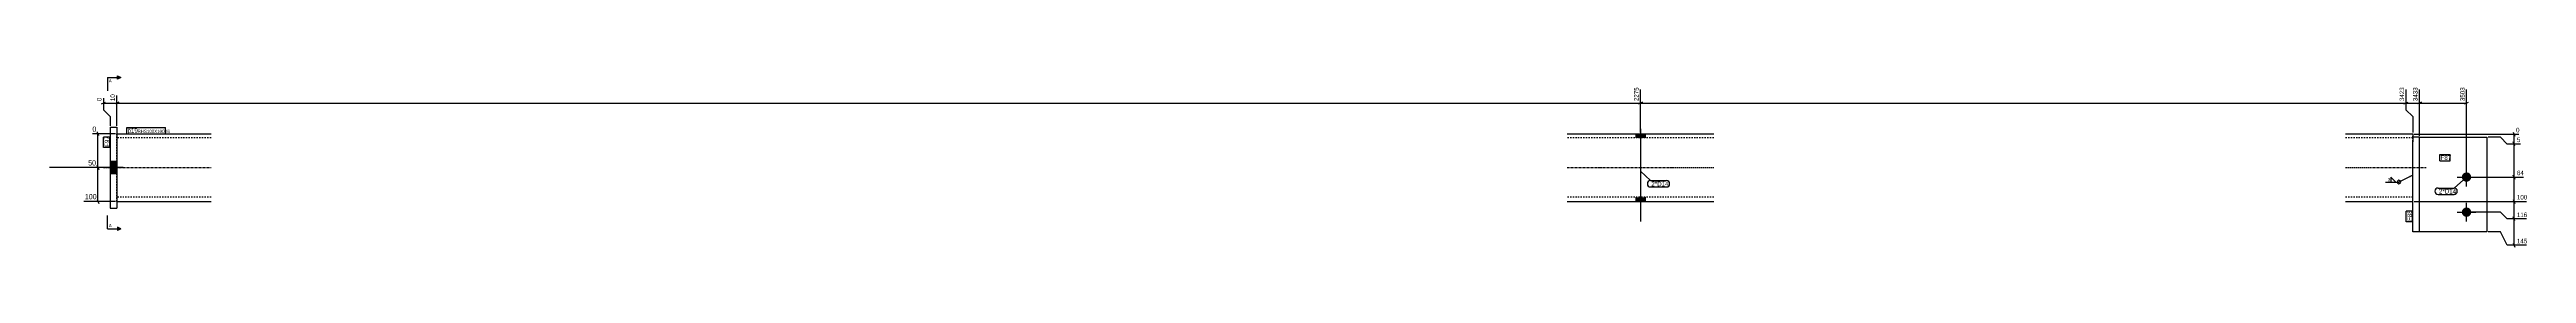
# Model space of a CAD drawing. Header units: millimetres. Extents: x 10 to 26214, y 5 to 1240.
# Drawn here: x 22532 to 26214, y 5 to 259 of the extents above; entities that cross this region are included whole.
import ezdxf

# ---------------------------------------------------------------- set-up
doc = ezdxf.new("R2010")
doc.units = ezdxf.units.MM
doc.linetypes.add('DXK_LINE_DOT2', pattern=[3.9198, 1.9599, -1.9599])
doc.linetypes.add('DXK_LINE_DOT3', pattern=[5.9187, 2.979, -0.9799, 0.9799, -0.9799])
for name, color, linetype in [('MÅLSÆTNING', 7, 'Continuous'), ('STÅL', 7, 'Continuous'), ('TEKST', 7, 'Continuous')]:
    doc.layers.add(name, color=color, linetype=linetype)
doc.styles.add('Arial', font='ARIAL.TTF', dxfattribs={"height": 0.2})
doc.styles.add('Arial Narrow', font='ARIALN.TTF', dxfattribs={"height": 0.2})

msp = doc.modelspace()

# ---------------------------------------------------------------- hatches: boundary and pattern name
at = {"layer": 'STÅL', "linetype": 'Continuous'}
for points in [[(24903.7, 172.8), (24889.7, 172.8), (24889.7, 166.8), (24903.7, 166.8)], [(24903.7, 172.8), (24889.7, 172.8), (24889.7, 166.8), (24903.7, 166.8)], [(22631.7, 113.8), (22631.7, 131.8), (22621.7, 131.8), (22621.7, 113.8)], [(22631.7, 113.8), (22631.7, 131.8), (22621.7, 131.8), (22621.7, 113.8)], [(26124.7, 115.8, -1), (26124.7, 101.8, -1)], [(24903.7, 78.8), (24889.7, 78.8), (24889.7, 72.8), (24903.7, 72.8)], [(24903.7, 78.8), (24889.7, 78.8), (24889.7, 72.8), (24903.7, 72.8)], [(26124.7, 63.8, -1), (26124.7, 49.8, -1)]]:
    msp.add_hatch(color=96, dxfattribs=at).paths.add_polyline_path(points)
at = {"layer": 'TEKST', "linetype": 'Continuous'}
msp.add_hatch(color=3, dxfattribs=at).paths.add_polyline_path([(26039.6, 110.5), (26044.7, 111.6), (26040.7, 108.3)])

# ---------------------------------------------------------------- linework, layer by layer
at = {"layer": 'MÅLSÆTNING', "color": 7, "linetype": 'Continuous'}
for p, q in [((22611.7, 225.6), (22611.7, 208.4)), ((22631.7, 184.8), (22631.7, 229.9)), ((24896.7, 174.8), (24896.7, 238.4)), ((24896.7, 174.8), (24896.7, 238.4)), ((26034.7, 238.4), (26034.7, 208.4)), ((26054.7, 169.8), (26054.7, 238.4)), ((26054.7, 169.8), (26054.7, 238.4)), ((26124.7, 110.8), (26124.7, 238.4)), ((22608.7, 217.2), (22614.7, 219.6)), ((22611.7, 218.4), (22631.7, 218.4)), ((22611.7, 208.4), (22621.7, 198.4)), ((22621.7, 198.4), (22621.7, 184.8)), ((22634.7, 219.6), (22628.7, 217.2)), ((24899.7, 219.6), (24893.7, 217.2)), ((24893.7, 217.2), (24899.7, 219.6)), ((24896.7, 218.4), (26034.7, 218.4)), ((26031.7, 217.2), (26037.7, 219.6)), ((26034.7, 208.4), (26044.7, 198.4)), ((26044.7, 198.4), (26044.7, 174.8)), ((26044.7, 198.4), (26044.7, 174.8)), ((26054.7, 218.4), (26124.7, 218.4)), ((26121.7, 217.2), (26127.7, 219.6)), ((22629.7, 172.8), (22595.4, 172.8)), ((22604.9, 169.8), (22602.5, 175.8)), ((22603.7, 122.8), (22603.7, 172.8)), ((26046.7, 172.3), (26202.6, 172.3)), ((26175.3, 167.8), (26156.7, 167.8)), ((26175.3, 167.8), (26156.7, 167.8)), ((26185.3, 157.8), (26175.3, 167.8)), ((26205.1, 157.8), (26185.3, 157.8)), ((26194.1, 175.3), (26196.5, 169.3)), ((26196.5, 154.8), (26194.1, 160.8)), ((26195.3, 157.8), (26195.3, 172.3)), ((22629.7, 122.8), (22587.6, 122.8)), ((22629.7, 122.8), (22587.6, 122.8)), ((22602.5, 125.8), (22604.9, 119.8)), ((22604.9, 119.8), (22602.5, 125.8)), ((22603.7, 72.8), (22603.7, 122.8)), ((26194.1, 111.8), (26196.5, 105.8)), ((26196.5, 105.8), (26194.1, 111.8)), ((22602.5, 75.8), (22604.9, 69.8)), ((26126.7, 108.8), (26209.4, 108.8)), ((26126.7, 108.8), (26209.4, 108.8)), ((26194.1, 75.8), (26196.5, 69.8)), ((26194.1, 75.8), (26196.5, 69.8)), ((26195.3, 72.8), (26195.3, 108.8)), ((22629.7, 72.8), (22582.7, 72.8)), ((26046.7, 72.8), (26213.7, 72.8)), ((26046.7, 72.8), (26213.7, 72.8)), ((26175.3, 56.8), (26126.7, 56.8)), ((26175.3, 56.8), (26126.7, 56.8)), ((26185.3, 46.8), (26175.3, 56.8)), ((26213.7, 46.8), (26185.3, 46.8)), ((26213.7, 46.8), (26185.3, 46.8)), ((26196.5, 43.8), (26194.1, 49.8)), ((26196.5, 43.8), (26194.1, 49.8)), ((26195.3, 46.8), (26195.3, 72.8)), ((26195.3, 7.8), (26195.3, 46.8)), ((26175.3, 27.8), (26156.7, 27.8)), ((26185.3, 7.8), (26175.3, 27.8)), ((26213.7, 7.8), (26185.3, 7.8)), ((26194.1, 10.8), (26196.5, 4.8))]:
    msp.add_line(p, q, dxfattribs=at)
at = {"layer": 'STÅL', "color": 2, "linetype": 'Continuous'}
for p, q in [((22621.7, 182.8), (22631.7, 182.8)), ((22621.7, 182.8), (22621.7, 62.8)), ((22631.7, 182.8), (22631.7, 62.8)), ((22631.7, 172.8), (22771.7, 172.8)), ((24787.7, 172.8), (25005.7, 172.8)), ((25944.7, 172.8), (26044.7, 172.8)), ((26044.7, 172.8), (26044.7, 171.9)), ((26044.7, 171.9), (26044.7, 160.8)), ((26054.7, 167.8), (26044.7, 167.8)), ((26044.7, 75.3), (26044.7, 160.8)), ((26054.7, 167.8), (26154.7, 167.8)), ((26054.7, 27.8), (26054.7, 167.8)), ((26154.7, 167.8), (26154.7, 27.8)), ((26044.7, 27.8), (26044.7, 75.3)), ((22621.7, 62.8), (22631.7, 62.8)), ((22631.7, 72.8), (22771.7, 72.8)), ((24787.7, 72.8), (25005.7, 72.8)), ((25944.7, 72.8), (26044.7, 72.8)), ((26054.7, 27.8), (26044.7, 27.8)), ((26154.7, 27.8), (26054.7, 27.8))]:
    msp.add_line(p, q, dxfattribs=at)
at = {"layer": 'STÅL', "color": 7, "linetype": 'DXK_LINE_DOT2'}
for p, q in [((22631.7, 72.8), (22631.7, 172.8)), ((22771.7, 166.8), (22631.7, 166.8)), ((25005.7, 166.8), (24787.7, 166.8)), ((26044.7, 166.8), (25944.7, 166.8)), ((26044.7, 167.8), (26044.7, 169.3)), ((26044.7, 75.3), (26044.7, 167.8)), ((26054.7, 27.8), (26054.7, 167.8)), ((22771.7, 78.8), (22631.7, 78.8)), ((25005.7, 78.8), (24787.7, 78.8)), ((26044.7, 78.8), (25944.7, 78.8)), ((26044.7, 73.7), (26044.7, 75.3)), ((26044.7, 72.8), (26044.7, 73.7))]:
    msp.add_line(p, q, dxfattribs=at)
at = {"layer": 'STÅL', "color": 96, "linetype": 'Continuous'}
for p, q in [((24889.7, 172.8), (24889.7, 166.8)), ((24889.7, 172.8), (24889.7, 166.8)), ((24896.7, 180.3), (24896.7, 42.8)), ((24896.7, 180.3), (24896.7, 42.8)), ((24903.7, 172.8), (24903.7, 166.8)), ((24903.7, 172.8), (24903.7, 166.8)), ((22640.9, 122.8), (22531.7, 122.8)), ((22640.9, 122.8), (22531.7, 122.8)), ((22631.7, 131.8), (22621.7, 131.8)), ((22631.7, 131.8), (22621.7, 131.8)), ((22631.7, 113.8), (22621.7, 113.8)), ((22631.7, 113.8), (22621.7, 113.8)), ((26124.7, 94.8), (26124.7, 122.8)), ((24889.7, 78.8), (24889.7, 72.8)), ((24889.7, 78.8), (24889.7, 72.8)), ((24903.7, 78.8), (24903.7, 72.8)), ((24903.7, 78.8), (24903.7, 72.8)), ((26110.7, 108.8), (26138.7, 108.8)), ((26110.7, 56.8), (26138.7, 56.8)), ((26124.7, 42.8), (26124.7, 70.8))]:
    msp.add_line(p, q, dxfattribs=at)
at = {"layer": 'STÅL', "color": 7, "linetype": 'DXK_LINE_DOT3'}
for p, q in [((22611.7, 122.8), (22771.7, 122.8)), ((24787.7, 122.8), (25005.7, 122.8)), ((25944.7, 122.8), (26064.7, 122.8))]:
    msp.add_line(p, q, dxfattribs=at)

# ---------------------------------------------------------------- wipeouts: each hides what was drawn before it
at = {"color": 0, "linetype": 'Continuous'}
msp.add_wipeout([(22624.1, 34.6), (22624.1, 39.6), (22619.7, 39.6), (22619.7, 34.6)], dxfattribs=at).dxf.layer = 'TEKST'

# ---------------------------------------------------------------- next in the draw order: hatches: boundary and pattern name
at = {"layer": 'TEKST', "linetype": 'Continuous'}
msp.add_hatch(color=30, dxfattribs=at).paths.add_polyline_path([(22632.7, 32.1), (22632.7, 34.6), (22637.7, 32.1)])

# ---------------------------------------------------------------- next in the draw order: linework, layer by layer
at = {"layer": 'TEKST', "color": 7, "linetype": 'Continuous'}
for q in [(22617.7, 52.1), (22637.7, 32.1)]:
    msp.add_line((22617.7, 32.1), q, dxfattribs=at)
at = {"layer": 'TEKST', "color": 30, "linetype": 'Continuous'}
for p, q in [((22637.7, 32.1), (22632.7, 34.6)), ((22632.7, 34.6), (22632.7, 29.6)), ((22637.7, 32.1), (22632.7, 29.6))]:
    msp.add_line(p, q, dxfattribs=at)

# ---------------------------------------------------------------- next in the draw order: texts
at = {"layer": 'TEKST', "color": 3, "linetype": 'Continuous', "style": 'Arial'}
msp.add_text('A', height=4.78, dxfattribs=at).set_placement((22619.7, 34.6))

# ---------------------------------------------------------------- next in the draw order: wipeouts: each hides what was drawn before it
at = {"color": 0, "linetype": 'Continuous'}
for points in [[(22630.3, 231.3), (22620.5, 231.3), (22620.5, 220), (22630.3, 220)], [(26033.3, 239.8), (26023.5, 239.8), (26023.5, 220), (26033.3, 220)], [(26123.3, 239.8), (26113.5, 239.8), (26113.5, 220), (26123.3, 220)], [(22601.9, 174.4), (22601.9, 185.6), (22593.8, 185.6), (22593.8, 174.4)], [(26204, 173.7), (26204, 183.5), (26196.9, 183.5), (26196.9, 173.7)], [(22600.4, 124.4), (22600.4, 135.6), (22587.5, 135.6), (22587.5, 124.4)], [(22600.4, 74.4), (22600.4, 85.6), (22582.6, 85.6), (22582.6, 74.4)], [(26213.8, 74.2), (26213.8, 84), (26198.2, 84), (26198.2, 74.2)], [(26213.8, 9.2), (26213.8, 19), (26198.2, 19), (26198.2, 9.2)]]:
    msp.add_wipeout(points, dxfattribs=at).dxf.layer = 'MÅLSÆTNING'
at = {"color": 0}
for points in [[(26099.3, 134.2), (26099.3, 141.2), (26086.1, 141.2), (26086.1, 134.2)], [(24934.2, 95.3), (24934.2, 102.3), (24912.9, 102.3), (24912.9, 95.3)], [(26011.2, 102.1), (26011.2, 107.9), (26007.4, 107.9), (26007.4, 102.1)], [(26105, 84.4), (26105, 91.4), (26083.7, 91.4), (26083.7, 84.4)], [(26043.3, 57), (26036.3, 57), (26036.3, 43.8), (26043.3, 43.8)]]:
    msp.add_wipeout(points, dxfattribs=at).dxf.layer = 'TEKST'

# ---------------------------------------------------------------- next in the draw order: linework, layer by layer
at = {"layer": 'MÅLSÆTNING', "color": 7, "linetype": 'Continuous'}
for p, q in [((22631.7, 184.8), (22631.7, 229.9)), ((26034.7, 238.4), (26034.7, 208.4)), ((22631.7, 218.4), (24896.7, 218.4)), ((26031.7, 217.2), (26037.7, 219.6)), ((26034.7, 218.4), (26054.7, 218.4)), ((26034.7, 208.4), (26044.7, 198.4)), ((26057.7, 219.6), (26051.7, 217.2)), ((26057.7, 219.6), (26051.7, 217.2)), ((26185.3, 157.8), (26175.3, 167.8)), ((26205.1, 157.8), (26185.3, 157.8)), ((26196.5, 154.8), (26194.1, 160.8)), ((26195.3, 108.8), (26195.3, 157.8)), ((26185.3, 46.8), (26175.3, 56.8))]:
    msp.add_line(p, q, dxfattribs=at)
at = {"layer": 'TEKST', "color": 3, "linetype": 'Continuous'}
for p, q in [((26044.7, 111.6), (26024.3, 101.5)), ((26004.3, 101.5), (26024.3, 101.5)), ((26019.4, 101.5), (26012.2, 108.7)), ((26012.2, 108.7), (26012.2, 101.5)), ((26012.2, 101.5), (26019.4, 101.5))]:
    msp.add_line(p, q, dxfattribs=at)
for start, end in [(90, 270), (270, 90)]:
    msp.add_arc((26024.3, 101.5), 2.5, start, end, dxfattribs=at)

# ---------------------------------------------------------------- next in the draw order: texts
at = {"layer": 'MÅLSÆTNING', "color": 3, "linetype": 'Continuous', "style": 'Arial Narrow'}
for s, p in [('3423', (26031.9, 221.4)), ('3503', (26121.9, 221.4))]:
    msp.add_text(s, height=6.68, rotation=90.0002, dxfattribs=at).set_placement(p)
for s, height, p in [('0', 7.64, (22595.4, 176)), ('0', 6.68, (26198.3, 175.1)), ('50', 7.64, (22589.1, 126)), ('100', 7.64, (22584.2, 76)), ('100', 6.68, (26199.6, 75.6)), ('145', 6.68, (26199.6, 10.6))]:
    msp.add_text(s, height=height, dxfattribs=at).set_placement(p)
at = {"layer": 'TEKST', "color": 3, "style": 'Arial Narrow'}
msp.add_text('3', height=4.77, dxfattribs=at).set_placement((26007.8, 102.5))

# ---------------------------------------------------------------- next in the draw order: wipeouts: each hides what was drawn before it
at = {"color": 0, "linetype": 'Continuous'}
for points, layer in [([(22610.3, 227), (22600.5, 227), (22600.5, 220), (22610.3, 220)], 'MÅLSÆTNING'), ([(22624.1, 249), (22624.1, 254), (22619.7, 254), (22619.7, 249)], 'TEKST')]:
    msp.add_wipeout(points, dxfattribs=at).dxf.layer = layer
at = {"color": 0}
for points in [[(26099.3, 134.2), (26099.3, 141.2), (26086.1, 141.2), (26086.1, 134.2)], [(24934.2, 95.3), (24934.2, 102.3), (24912.9, 102.3), (24912.9, 95.3)], [(26105, 84.4), (26105, 91.4), (26083.7, 91.4), (26083.7, 84.4)], [(26043.3, 57), (26036.3, 57), (26036.3, 43.8), (26043.3, 43.8)]]:
    msp.add_wipeout(points, dxfattribs=at).dxf.layer = 'TEKST'

# ---------------------------------------------------------------- next in the draw order: hatches: boundary and pattern name
at = {"layer": 'TEKST', "linetype": 'Continuous'}
msp.add_hatch(color=30, dxfattribs=at).paths.add_polyline_path([(22632.7, 254), (22632.7, 256.5), (22637.7, 256.5)])

# ---------------------------------------------------------------- next in the draw order: linework, layer by layer
at = {"layer": 'MÅLSÆTNING', "color": 7, "linetype": 'Continuous'}
msp.add_line((22634.7, 219.6), (22628.7, 217.2), dxfattribs=at)
at = {"layer": 'TEKST', "color": 30, "linetype": 'Continuous'}
for p, q in [((22632.7, 254), (22632.7, 259)), ((22632.7, 259), (22637.7, 256.5)), ((22637.7, 256.5), (22632.7, 254))]:
    msp.add_line(p, q, dxfattribs=at)
at = {"layer": 'TEKST', "color": 7, "linetype": 'Continuous'}
for p, q in [((22617.7, 256.5), (22617.7, 236.5)), ((22617.7, 256.5), (22637.7, 256.5)), ((24896.7, 117.8), (24911.7, 103.5)), ((26084.9, 142.4), (26100.5, 142.4)), ((26084.9, 133), (26084.9, 142.4)), ((26084.9, 133), (26100.5, 133)), ((26100.5, 133), (26100.5, 142.4)), ((24911.7, 103.5), (24935.4, 103.5)), ((24911.7, 94.1), (24935.4, 94.1)), ((26082.5, 92.6), (26106.2, 92.6)), ((26082.5, 83.2), (26106.2, 83.2)), ((26124.7, 108.8), (26106.2, 92.6)), ((26035.1, 42.6), (26035.1, 58.2)), ((26044.5, 58.2), (26035.1, 58.2)), ((26044.5, 42.6), (26035.1, 42.6)), ((26044.5, 42.6), (26044.5, 58.2))]:
    msp.add_line(p, q, dxfattribs=at)
for centre, start, end in [((24911.7, 98.8), 90, 270), ((24935.4, 98.8), 270, 90), ((26082.5, 87.9), 90, 270), ((26106.2, 87.9), 270, 90)]:
    msp.add_arc(centre, 4.7, start, end, dxfattribs=at)

# ---------------------------------------------------------------- next in the draw order: texts
at = {"layer": 'MÅLSÆTNING', "color": 3, "linetype": 'Continuous', "style": 'Arial Narrow'}
for s, p in [('0', (22608.9, 221.4)), ('10', (22628.9, 221.4))]:
    msp.add_text(s, height=6.68, rotation=90.0002, dxfattribs=at).set_placement(p)
at = {"layer": 'TEKST', "color": 3, "linetype": 'Continuous', "style": 'Arial'}
msp.add_text('A', height=4.78, dxfattribs=at).set_placement((22619.7, 249))
at = {"layer": 'TEKST', "color": 3, "style": 'Arial Narrow'}
for s, p in [('F87', (26086.1, 134.2)), ('2*D14', (24912.9, 95.3)), ('2*D14', (26083.7, 84.4))]:
    msp.add_text(s, height=6.68, dxfattribs=at).set_placement(p)
msp.add_text('F88', height=6.68, rotation=90.0002, dxfattribs=at).set_placement((26043.3, 43.8))

# ---------------------------------------------------------------- next in the draw order: wipeouts: each hides what was drawn before it
at = {"color": 0, "linetype": 'Continuous'}
for points in [[(24895.3, 239.8), (24885.5, 239.8), (24885.5, 220), (24895.3, 220)], [(26053.3, 239.8), (26043.5, 239.8), (26043.5, 220), (26053.3, 220)], [(26205.3, 159.2), (26205.3, 169), (26198.2, 169), (26198.2, 159.2)], [(26209.5, 110.2), (26209.5, 120), (26198.2, 120), (26198.2, 110.2)], [(26213.8, 48.2), (26213.8, 58), (26198.2, 58), (26198.2, 48.2)]]:
    msp.add_wipeout(points, dxfattribs=at).dxf.layer = 'MÅLSÆTNING'
at = {"color": 0}
for points in [[(22620.3, 166.8), (22613.3, 166.8), (22613.3, 153.6), (22620.3, 153.6)], [(22660.5, 174.2), (22660.5, 181.2), (22647.7, 181.2), (22647.7, 174.2)]]:
    msp.add_wipeout(points, dxfattribs=at).dxf.layer = 'TEKST'

# ---------------------------------------------------------------- next in the draw order: texts
at = {"layer": 'MÅLSÆTNING', "color": 3, "linetype": 'Continuous', "style": 'Arial Narrow'}
for s, p in [('2275', (24893.9, 221.4)), ('3433', (26051.9, 221.4))]:
    msp.add_text(s, height=6.68, rotation=90.0002, dxfattribs=at).set_placement(p)
for s, p in [('5', (26199.6, 160.6)), ('64', (26199.6, 111.6)), ('116', (26199.6, 49.6))]:
    msp.add_text(s, height=6.68, dxfattribs=at).set_placement(p)

# ---------------------------------------------------------------- next in the draw order: wipeouts: each hides what was drawn before it
at = {"color": 0}
for points in [[(22620.3, 166.8), (22613.3, 166.8), (22613.3, 153.6), (22620.3, 153.6)], [(22660.5, 174.2), (22660.5, 181.2), (22647.7, 181.2), (22647.7, 174.2)]]:
    msp.add_wipeout(points, dxfattribs=at).dxf.layer = 'TEKST'

# ---------------------------------------------------------------- next in the draw order: linework, layer by layer
at = {"layer": 'TEKST', "color": 7, "linetype": 'Continuous'}
for p, q in [((22612.1, 152.4), (22612.1, 168)), ((22621.5, 168), (22612.1, 168)), ((22621.5, 152.4), (22612.1, 152.4)), ((22621.5, 152.4), (22621.5, 168))]:
    msp.add_line(p, q, dxfattribs=at)

# ---------------------------------------------------------------- next in the draw order: texts
at = {"layer": 'TEKST', "color": 3, "style": 'Arial Narrow'}
msp.add_text('F97', height=6.68, rotation=90.0002, dxfattribs=at).set_placement((22620.3, 153.6))

# ---------------------------------------------------------------- next in the draw order: wipeouts: each hides what was drawn before it
at = {"color": 0}
msp.add_wipeout([(22702.8, 174.2), (22702.8, 179.2), (22662.6, 179.2), (22662.6, 174.2)], dxfattribs=at).dxf.layer = 'TEKST'

# ---------------------------------------------------------------- next in the draw order: wipeouts: each hides what was drawn before it
msp.add_wipeout([(22702.8, 174.2), (22702.8, 179.2), (22662.6, 179.2), (22662.6, 174.2)], dxfattribs=at).dxf.layer = 'TEKST'

# ---------------------------------------------------------------- next in the draw order: linework, layer by layer
at = {"layer": 'TEKST', "color": 7, "linetype": 'Continuous'}
for p, q in [((22646.5, 182.4), (22704, 182.4)), ((22646.5, 173), (22646.5, 182.4)), ((22646.5, 173), (22704, 173)), ((22704, 173), (22704, 182.4))]:
    msp.add_line(p, q, dxfattribs=at)

# ---------------------------------------------------------------- next in the draw order: texts
at = {"layer": 'TEKST', "color": 3, "style": 'Arial Narrow'}
for s, height, p in [('p19', 6.68, (22647.7, 174.2)), ('RHS100X100X6', 4.772, (22662.6, 174.2))]:
    msp.add_text(s, height=height, dxfattribs=at).set_placement(p)

doc.saveas('drawing.dxf')
